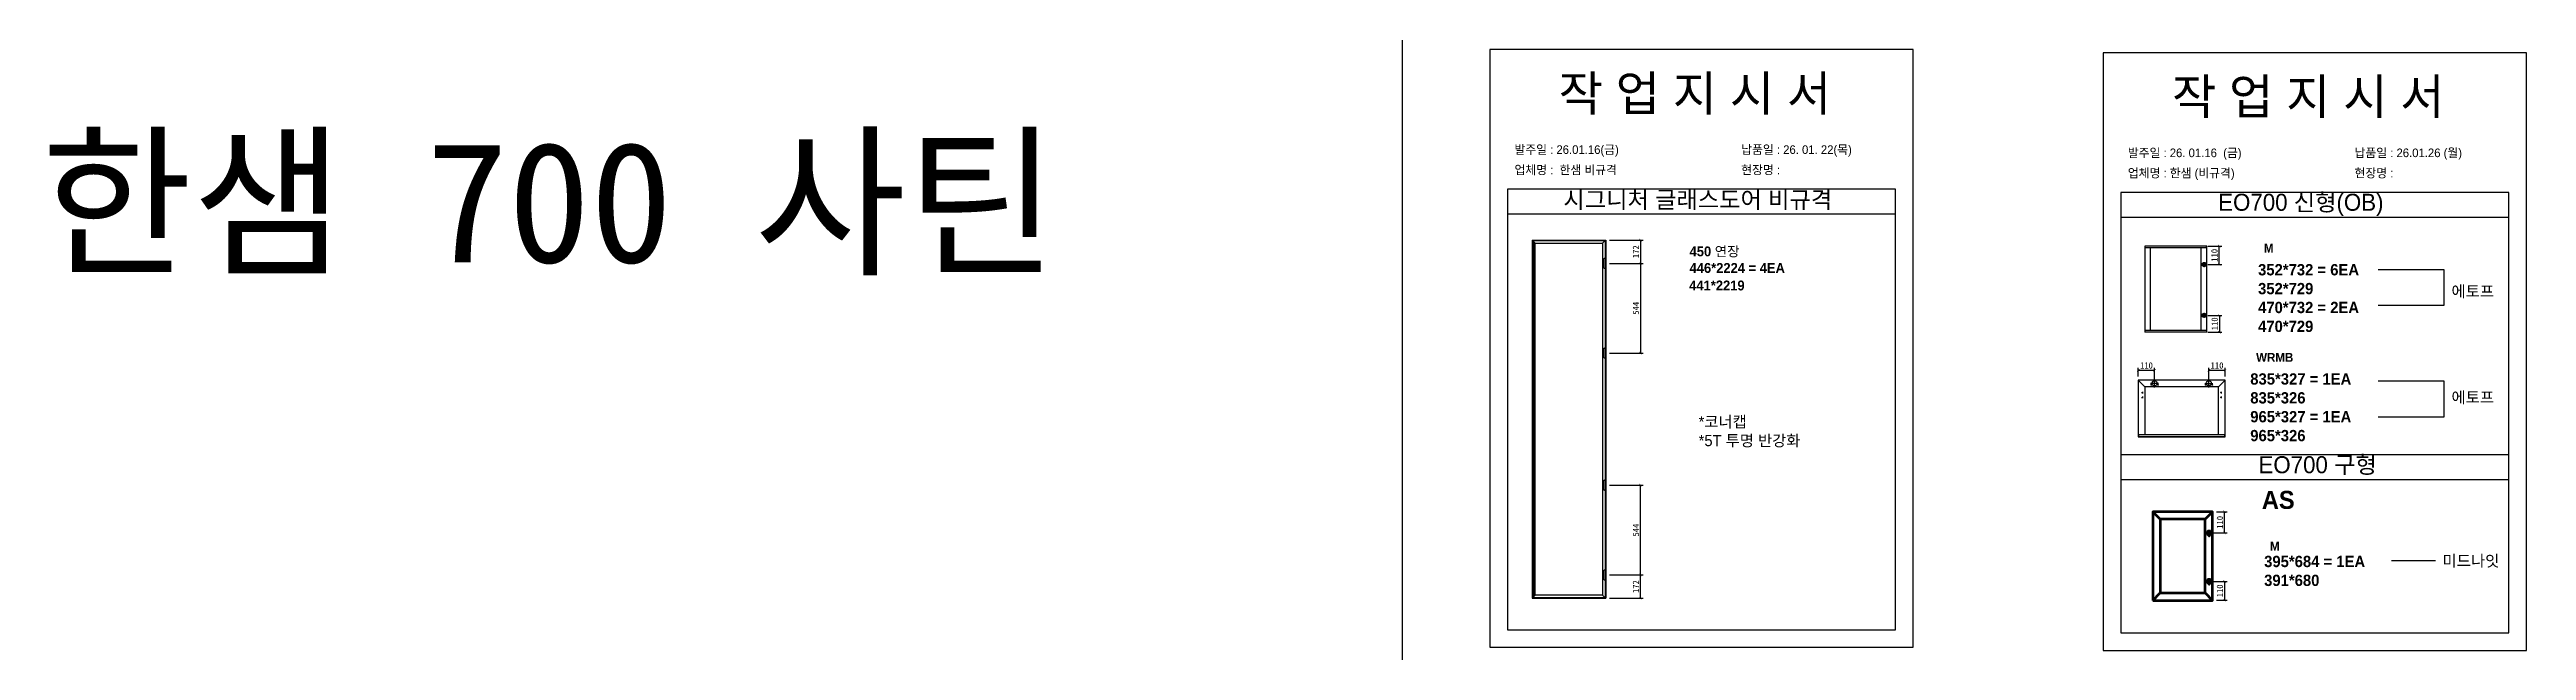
# Model space of a CAD drawing. Header units: millimetres. Extents: x -44117 to 256353, y -2095463 to 65325.
# Drawn here: x 104930 to 114762, y -641003 to -638614 of the extents above; entities that cross this region are included whole.
import ezdxf

# ---------------------------------------------------------------- set-up
doc = ezdxf.new("R2010")
doc.units = ezdxf.units.MM
doc.header["$LTSCALE"] = 10
doc.layers.add('Layer1', color=7, linetype='Continuous', lineweight=70)
doc.styles.add('MtX_Gulim', font='')
doc.styles.get('MtX_Gulim').set_extended_font_data('Gulim', bold=True)
doc.dimstyles.new('ISO-25', dxfattribs={"dimtxt": 2.5, "dimasz": 2.5, "dimexe": 1, "dimexo": 1, "dimtad": 1, "dimtxsty": 'Standard', "dimblk": 'ARCHTICK', "dimcen": 2.5, "dimadec": 0, "dimazin": 0, "dimtfac": 1, "dimtmove": 0, "dimatfit": 3, "dimfxl": 0, "dimarcsym": 0})

msp = doc.modelspace()

# ---------------------------------------------------------------- texts
at = {"linetype": 'Continuous', "style": 'MtX_Gulim'}
for s, height, p in [('450 연장', 39.271262, (111439.64924, -639435.9048)), ('446*2224 = 4EA', 39.2712622, (111439.64924, -639501.76673)), ('M', 35.04934, (113719.46021, -639420.95535)), ('WRMB', 35.049344, (113688.49618, -639855.08512)), ('M', 35.04934, (113743.60061, -640605.59861))]:
    msp.add_text(s, height=height, dxfattribs=at).set_placement(p)
at = {"color": 242, "linetype": 'Continuous', "true_color": 0xcd2027, "style": 'MtX_Gulim'}
msp.add_text('441*2219', height=39.271262, dxfattribs=at).set_placement((111438.18731, -639571.3665))
at = {"color": 1, "linetype": 'Continuous', "style": 'MtX_Gulim'}
msp.add_text('AS', height=71.689532, dxfattribs=at).set_placement((113711.22305, -640439.63791))
at = {"attachment_point": 1}
for s, width, gutter_width, heights, insert, char_height in [('{\\fGulim|b0|i0|c129|p50;작 업 지 시 서}', 3307.3198183, 12.5, [-155.84554], (110919.82564, -638717.94948), 140), ('{\\fGulim|b0|i0|c129|p50;작 업 지 시 서}', 3307.3198183, 12.5, [-155.84554], (113354.41191, -638730.75224), 140), ('{\\f굴림|b0|i0|c129|p50;한샘} 700 {\\f굴림|b0|i0|c129|p50;사틴}', 5072.1082947, 2395.6482, [-533.35869], (104895.62473, -638981.05221), 479.1296392), ('{\\fGulim|b0|i0|c129|p50;업체명 :  한샘 비규격}', 3307.3198183, 12.5, [36.11279], (110744.61629, -639075.32608), 34.3), ('\\pt11;{\\fGulim|b0|i0|c129|p50;발주일 : 26.01.16(금)}', 3307.3198183, 12.5, [34.50412], (110744.61629, -638994.66991), 34.3), ('{\\fGulim|b0|i0|c129|p50;현장명 : }', 3307.3198183, 12.5, [-38.2735], (111644.59427, -639075.32608), 34.3), ('{\\fGulim|b0|i0|c129|p50;납품일 : 26. 01. 22(목)}', 3307.3198183, 12.5, [57.68947], (111644.59427, -638994.66991), 34.3), ('\\pt11;{\\fGulim|b0|i0|c129|p50;발주일 : 26. 01.16  (금)}', 3307.3198183, 12.5, [34.50412], (113179.20256, -639007.47266), 34.3), ('{\\fGulim|b0|i0|c129|p50;납품일 : 26.01.26 (월)}', 3307.3198183, 12.5, [35.09023], (114079.18054, -639007.47266), 34.3), ('{\\fGulim|b0|i0|c129|p50;시그니처 글래스도어 비규격}', 1597.0710432, 6.03612, [-75.34624], (110938.74111, -639176.73891), 67.6045736), ('{\\fGulim|b0|i0|c129|p50;업체명 : 한샘 (비규격)}', 3307.3198183, 12.5, [36.11279], (113179.20256, -639088.12884), 34.3), ('{\\fGulim|b0|i0|c129|p50;\\C1;\\C256;EO700 신형(OB)}', 1597.0710432, 6.03612, [-85.06834], (113537.94637, -639187.28816), 67.6045736), ('{\\fGulim|b0|i0|c129|p50;현장명 : }', 3307.3198183, 12.5, [-38.2735], (114079.18054, -639088.12884), 34.3), ('{\\f굴림|b1|i0|c129|p50;352*732 = 6EA^J\\C1;352*729\\P\\C256;470*732 = 2EA\\P\\C1;470*729}', 13607.1496112, 175, [-271.4881], (113696.23306, -639466.64239), 45), ('{\\f굴림|b1|i0|c129|p50;에토프}', 13607.1496112, 175, [-50.05952], (114463.90976, -639552.3963), 45), ('{\\f굴림|b1|i0|c129|p50;835*327 = 1EA^J\\C1;835*326\\P\\C256;965*327 = 1EA\\P\\C1;965*326}', 13607.1496112, 175, [-271.42857], (113665.26902, -639900.77216), 45), ('{\\f굴림|b1|i0|c129|p50;에토프}', 13607.1496112, 175, [-50.05952], (114463.90976, -639973.80597), 45), ('{\\fGulim|b0|i0|c129|p50;*코너캡\\P*5T 투명 반강화}', 1055.7982644, 3.99038, [-126.38025], (111475.64087, -640071.27809), 44.6923083), ('{\\fGulim|b0|i0|c129|p50;EO700 구형}', 1597.0710432, 6.03612, [-75.43626], (113697.9185, -640230.25467), 67.6045736), ('{\\f굴림|b1|i0|c129|p50;395*684 = 1EA\\P\\C1;391*680}', 13607.1496112, 175, [-121.36905], (113720.37345, -640626.12616), 45), ('{\\f굴림|b1|i0|c129|p50;미드나잇}', 13607.1496112, 175, [-50.17857], (114428.29622, -640623.8064), 45)]:
    msp.add_mtext_dynamic_manual_height_columns(s, width=width, gutter_width=gutter_width, heights=heights, dxfattribs=dict(at, insert=insert, char_height=char_height))

# ---------------------------------------------------------------- blocks, each defined once
blk = doc.blocks.new('_ArchTick')
at = {"color": 0, "linetype": 'ByBlock', "const_width": 0.15}
blk.add_lwpolyline([(-0.5, -0.5), (0.5, 0.5)], dxfattribs=at)
blk = doc.blocks.new('*D4541')
at = {"color": 0, "lineweight": -2}
for p, q in [((111122.1, -639463.8), (111255.3, -639463.8)), ((111245.3, -639463.8), (111245.3, -639820.6)), ((111122.1, -639820.6), (111255.3, -639820.6))]:
    blk.add_line(p, q, dxfattribs=at)
at = {"layer": 'Defpoints', "color": 0}
for p in [(111107.1, -639463.8), (111107.1, -639820.6), (111245.3, -639820.6)]:
    blk.add_point(p, dxfattribs=at)
at = {"color": 0, "lineweight": -2, "xscale": 10, "yscale": 10, "zscale": 10}
for p, rotation in [((111245.3, -639463.8), 90), ((111245.3, -639820.6), 270)]:
    blk.add_blockref('_ArchTick', p, dxfattribs=dict(at, rotation=rotation))
at = {"color": 0, "insert": (111226.5, -639642.2), "char_height": 25, "attachment_point": 5, "rotation": 90}
blk.add_mtext('544', dxfattribs=at)
blk = doc.blocks.new('*D4542')
at = {"color": 0, "lineweight": -2}
for p, q in [((111122.1, -639371.3), (111255.3, -639371.3)), ((111245.3, -639371.3), (111245.3, -639463.8)), ((111122.1, -639463.8), (111255.3, -639463.8))]:
    blk.add_line(p, q, dxfattribs=at)
at = {"layer": 'Defpoints', "color": 0}
for p in [(111107.1, -639371.3), (111107.1, -639463.8), (111245.3, -639463.8)]:
    blk.add_point(p, dxfattribs=at)
at = {"color": 0, "lineweight": -2, "xscale": 10, "yscale": 10, "zscale": 10}
for p, rotation in [((111245.3, -639371.3), 90), ((111245.3, -639463.8), 270)]:
    blk.add_blockref('_ArchTick', p, dxfattribs=dict(at, rotation=rotation))
at = {"color": 0, "insert": (111226.5, -639417.5), "char_height": 25, "attachment_point": 5, "rotation": 90}
blk.add_mtext('172', dxfattribs=at)
blk = doc.blocks.new('*D4543')
at = {"color": 0, "lineweight": -2}
for p, q in [((111122.1, -640345.4), (111255.3, -640345.4)), ((111245.3, -640702.3), (111245.3, -640345.4)), ((111122.1, -640702.3), (111255.3, -640702.3))]:
    blk.add_line(p, q, dxfattribs=at)
at = {"layer": 'Defpoints', "color": 0}
for p in [(111107.1, -640345.4), (111245.3, -640345.4), (111107.1, -640702.3)]:
    blk.add_point(p, dxfattribs=at)
at = {"color": 0, "lineweight": -2, "xscale": 10, "yscale": 10, "zscale": 10}
for p, rotation in [((111245.3, -640345.4), 90), ((111245.3, -640702.3), 270)]:
    blk.add_blockref('_ArchTick', p, dxfattribs=dict(at, rotation=rotation))
at = {"color": 0, "insert": (111226.5, -640523.9), "char_height": 25, "attachment_point": 5, "rotation": 90}
blk.add_mtext('544', dxfattribs=at)
blk = doc.blocks.new('*D4544')
at = {"color": 0, "lineweight": -2}
for p, q in [((111122.1, -640702.3), (111255.3, -640702.3)), ((111245.3, -640794.8), (111245.3, -640702.3)), ((111122.1, -640794.8), (111255.3, -640794.8))]:
    blk.add_line(p, q, dxfattribs=at)
at = {"layer": 'Defpoints', "color": 0}
for p in [(111107.1, -640702.3), (111245.3, -640702.3), (111107.1, -640794.8)]:
    blk.add_point(p, dxfattribs=at)
at = {"color": 0, "lineweight": -2, "xscale": 10, "yscale": 10, "zscale": 10}
for p, rotation in [((111245.3, -640702.3), 90), ((111245.3, -640794.8), 270)]:
    blk.add_blockref('_ArchTick', p, dxfattribs=dict(at, rotation=rotation))
at = {"color": 0, "insert": (111226.5, -640748.5), "char_height": 25, "attachment_point": 5, "rotation": 90}
blk.add_mtext('172', dxfattribs=at)
blk = doc.blocks.new('*D4545')
at = {"color": 0, "lineweight": -2}
for p, q in [((113497.2, -639395.1), (113551.9, -639395.1)), ((113497.2, -639468.7), (113551.9, -639468.7)), ((113541.9, -639468.7), (113541.9, -639395.1))]:
    blk.add_line(p, q, dxfattribs=at)
at = {"layer": 'Defpoints', "color": 0}
for p in [(113482.2, -639395.1), (113482.2, -639468.7), (113541.9, -639395.1)]:
    blk.add_point(p, dxfattribs=at)
at = {"color": 0, "lineweight": -2, "xscale": 10, "yscale": 10, "zscale": 10}
for p, rotation in [((113541.9, -639395.1), 90), ((113541.9, -639468.7), 270)]:
    blk.add_blockref('_ArchTick', p, dxfattribs=dict(at, rotation=rotation))
at = {"color": 0, "insert": (113523.1, -639431.9), "char_height": 25, "attachment_point": 5, "rotation": 90}
blk.add_mtext('110', dxfattribs=at)
blk = doc.blocks.new('*D4546')
at = {"color": 0, "lineweight": -2}
for p, q in [((113497.2, -639670.6), (113552.8, -639670.6)), ((113497.2, -639737.5), (113552.8, -639737.5)), ((113542.8, -639670.6), (113542.8, -639737.5))]:
    blk.add_line(p, q, dxfattribs=at)
at = {"layer": 'Defpoints', "color": 0}
for p in [(113482.2, -639670.6), (113482.2, -639737.5), (113542.8, -639737.5)]:
    blk.add_point(p, dxfattribs=at)
at = {"color": 0, "lineweight": -2, "xscale": 10, "yscale": 10, "zscale": 10}
for p, rotation in [((113542.8, -639670.6), 90), ((113542.8, -639737.5), 270)]:
    blk.add_blockref('_ArchTick', p, dxfattribs=dict(at, rotation=rotation))
at = {"color": 0, "insert": (113524.1, -639704), "char_height": 25, "attachment_point": 5, "rotation": 90}
blk.add_mtext('110', dxfattribs=at)
blk = doc.blocks.new('*D4547')
at = {"color": 0, "lineweight": -2}
for p, q in [((113220.9, -639913.1), (113220.9, -639878.5)), ((113220.9, -639888.5), (113285.5, -639888.5)), ((113285.5, -639925.8), (113285.5, -639878.5))]:
    blk.add_line(p, q, dxfattribs=at)
at = {"layer": 'Defpoints', "color": 0}
for p in [(113220.9, -639928.1), (113285.5, -639888.5), (113285.5, -639940.8)]:
    blk.add_point(p, dxfattribs=at)
at = {"color": 0, "lineweight": -2, "xscale": 10, "yscale": 10, "zscale": 10, "rotation": 180}
blk.add_blockref('_ArchTick', (113220.9, -639888.5), dxfattribs=at)
at = {"color": 0, "lineweight": -2, "xscale": 10, "yscale": 10, "zscale": 10}
blk.add_blockref('_ArchTick', (113285.5, -639888.5), dxfattribs=at)
at = {"color": 0, "insert": (113253.2, -639869.8), "char_height": 25, "attachment_point": 5}
blk.add_mtext('110', dxfattribs=at)
blk = doc.blocks.new('*D4548')
at = {"color": 0, "lineweight": -2}
for p, q in [((113501, -639925.8), (113501, -639878.5)), ((113501, -639888.5), (113565.5, -639888.5)), ((113565.5, -639913.1), (113565.5, -639878.5))]:
    blk.add_line(p, q, dxfattribs=at)
at = {"layer": 'Defpoints', "color": 0}
for p in [(113501, -639940.8), (113565.5, -639888.5), (113565.5, -639928.1)]:
    blk.add_point(p, dxfattribs=at)
at = {"color": 0, "lineweight": -2, "xscale": 10, "yscale": 10, "zscale": 10, "rotation": 180}
blk.add_blockref('_ArchTick', (113501, -639888.5), dxfattribs=at)
at = {"color": 0, "lineweight": -2, "xscale": 10, "yscale": 10, "zscale": 10}
blk.add_blockref('_ArchTick', (113565.5, -639888.5), dxfattribs=at)
at = {"color": 0, "insert": (113533.3, -639869.8), "char_height": 25, "attachment_point": 5}
blk.add_mtext('110', dxfattribs=at)
blk = doc.blocks.new('*D4549')
at = {"color": 0, "lineweight": -2}
for p, q in [((113530.7, -640451.1), (113573.5, -640451.1)), ((113563.5, -640535.2), (113563.5, -640451.1)), ((113516.6, -640535.2), (113573.5, -640535.2))]:
    blk.add_line(p, q, dxfattribs=at)
at = {"layer": 'Defpoints', "color": 0}
for p in [(113515.7, -640451.1), (113563.5, -640451.1), (113501.6, -640535.2)]:
    blk.add_point(p, dxfattribs=at)
at = {"color": 0, "lineweight": -2, "xscale": 10, "yscale": 10, "zscale": 10}
for p, rotation in [((113563.5, -640451.1), 90), ((113563.5, -640535.2), 270)]:
    blk.add_blockref('_ArchTick', p, dxfattribs=dict(at, rotation=rotation))
at = {"color": 0, "insert": (113544.7, -640493.2), "char_height": 25, "attachment_point": 5, "rotation": 90}
blk.add_mtext('110', dxfattribs=at)
blk = doc.blocks.new('*D4550')
at = {"color": 0, "lineweight": -2}
for p, q in [((113516.6, -640727.8), (113573.5, -640727.8)), ((113563.5, -640727.8), (113563.5, -640803.1)), ((113530.7, -640803.1), (113573.5, -640803.1))]:
    blk.add_line(p, q, dxfattribs=at)
at = {"layer": 'Defpoints', "color": 0}
for p in [(113501.6, -640727.8), (113515.7, -640803.1), (113563.5, -640803.1)]:
    blk.add_point(p, dxfattribs=at)
at = {"color": 0, "lineweight": -2, "xscale": 10, "yscale": 10, "zscale": 10}
for p, rotation in [((113563.5, -640727.8), 90), ((113563.5, -640803.1), 270)]:
    blk.add_blockref('_ArchTick', p, dxfattribs=dict(at, rotation=rotation))
at = {"color": 0, "insert": (113544.7, -640765.5), "char_height": 25, "attachment_point": 5, "rotation": 90}
blk.add_mtext('110', dxfattribs=at)

# ---------------------------------------------------------------- dimensions: what is measured, and where the dimension line sits
for base, p1, p2, text, override, picture, middle in [((111245.25406, -639463.77447), (111107.11538, -639371.28), (111107.11538, -639463.77447), '172', {"dimscale": 10, "dimasz": 1, "dimexo": 1.5}, '*D4542', (111226.50406, -639417.52723)), ((111245.25406, -639820.63255), (111107.11538, -639463.77447), (111107.11538, -639820.63255), '544', {"dimscale": 10, "dimasz": 1, "dimexo": 1.5}, '*D4541', (111226.50406, -639642.20351)), ((113541.85219, -639395.09991), (113482.23841, -639468.71639), (113482.23841, -639395.09991), '110', {"dimscale": 10, "dimasz": 1, "dimexo": 1.5, "dimtxsty": 'Standard'}, '*D4545', (113523.10219, -639431.90815)), ((113542.80566, -639737.47872), (113482.23841, -639670.59435), (113482.23841, -639737.47872), '110', {"dimscale": 10, "dimasz": 1, "dimexo": 1.5, "dimtxsty": 'Standard'}, '*D4546', (113524.05566, -639704.03653)), ((111245.25406, -640345.42384), (111107.11538, -640702.28193), (111107.11538, -640345.42384), '544', {"dimscale": 10, "dimasz": 1, "dimexo": 1.5}, '*D4543', (111226.50406, -640523.85289)), ((113563.46627, -640451.08991), (113501.63864, -640535.23481), (113515.7068, -640451.08991), '110', {"dimscale": 10, "dimasz": 1, "dimexo": 1.5, "dimtxsty": 'Standard'}, '*D4549', (113544.71627, -640493.16236)), ((111245.25406, -640702.28193), (111107.11538, -640794.77639), (111107.11538, -640702.28193), '172', {"dimscale": 10, "dimasz": 1, "dimexo": 1.5}, '*D4544', (111226.50406, -640748.52916)), ((113563.46627, -640803.1268), (113501.63864, -640727.80364), (113515.7068, -640803.1268), '110', {"dimscale": 10, "dimasz": 1, "dimexo": 1.5, "dimtxsty": 'Standard'}, '*D4550', (113544.71627, -640765.46522))]:
    dim = msp.add_linear_dim(base=base, p1=p1, p2=p2, angle=90, text=text, dimstyle='ISO-25', override=override)
    dim.commit()
    dim.dimension.update_dxf_attribs({"geometry": picture, "text_midpoint": middle})
for base, p1, p2, picture, middle in [((113285.4621, -639888.53905), (113220.94205, -639928.11945), (113285.4621, -639940.84588), '*D4547', (113253.20207, -639869.78905)), ((113565.53192, -639888.53905), (113501.01188, -639940.84588), (113565.53192, -639928.11945), '*D4548', (113533.2719, -639869.78905))]:
    dim = msp.add_linear_dim(base=base, p1=p1, p2=p2, text='110', dimstyle='ISO-25', override={"dimscale": 10, "dimasz": 1, "dimexo": 1.5, "dimtxsty": 'Standard'})
    dim.commit()
    dim.dimension.update_dxf_attribs({"geometry": picture, "text_midpoint": middle})

# ---------------------------------------------------------------- linework, layer by layer
for p, q in [((112257.01904, -639168.95669), (110717.01904, -639168.95669)), ((112257.01904, -639268.95669), (110717.01904, -639268.95669)), ((114691.60531, -639181.75945), (113151.60531, -639181.75945)), ((110814.54424, -639371.28), (110814.54424, -640794.77639)), ((110814.54424, -639371.28), (111107.11538, -639371.28)), ((110814.54424, -639371.28), (110827.00803, -639383.7438)), ((110814.54424, -639371.28), (110820.44814, -639371.28)), ((110820.44814, -639371.28), (110820.44814, -640794.77639)), ((111094.65159, -639383.7438), (111107.11538, -639371.28)), ((111107.11538, -639371.28), (111107.11538, -640794.77639)), ((114691.60531, -639281.75945), (113151.60531, -639281.75945)), ((113246.37575, -639395.34587), (113246.37575, -639737.23275)), ((113492.8764, -639395.7886), (113246.37575, -639395.7886)), ((113492.8764, -639402.47876), (113246.37575, -639402.47876)), ((113492.63043, -639395.09991), (113246.62172, -639395.09991)), ((113268.26635, -639401.98684), (113268.26635, -639730.09987)), ((113470.73984, -639730.09987), (113470.73984, -639402.47876)), ((113491.64659, -639402.47876), (113491.64659, -639395.09991)), ((113492.8764, -639737.23275), (113492.8764, -639395.34587)), ((113492.8764, -639730.09987), (113246.37575, -639730.09987)), ((113492.8764, -639736.79003), (113246.37575, -639736.79003)), ((113492.63043, -639737.47872), (113246.62172, -639737.47872)), ((113247.60556, -639737.47872), (113247.60556, -639730.09987)), ((113491.64659, -639730.09987), (113491.64659, -639737.47872)), ((113220.64608, -639928.11945), (113220.64608, -640152.45978)), ((113246.98684, -639954.4602), (113220.73277, -639927.91017)), ((113565.53192, -639927.82349), (113220.94205, -639927.82349)), ((113246.98684, -639954.4602), (113246.98684, -640144.46876)), ((113539.48713, -639954.4602), (113246.98684, -639954.4602)), ((113301.60552, -639940.84588), (113269.31868, -639940.84588)), ((113274.51145, -639946.76515), (113269.77603, -639946.76515)), ((113272.14374, -639944.39744), (113272.14374, -639949.13286)), ((113285.46209, -639956.9893), (113285.46209, -639924.70246)), ((113301.14816, -639946.76515), (113296.41274, -639946.76515)), ((113298.78045, -639944.39744), (113298.78045, -639949.13286)), ((113484.86846, -639940.84588), (113517.15529, -639940.84588)), ((113490.06124, -639946.76515), (113485.32582, -639946.76515)), ((113487.69353, -639944.39744), (113487.69353, -639949.13286)), ((113501.01188, -639956.9893), (113501.01188, -639924.70246)), ((113516.69795, -639946.76515), (113511.96253, -639946.76515)), ((113514.33024, -639944.39744), (113514.33024, -639949.13286)), ((113539.48713, -639954.4602), (113565.7412, -639927.91017)), ((113539.48713, -640143.87684), (113539.48713, -639954.4602)), ((113565.82788, -640152.45978), (113565.82788, -639928.11945)), ((113233.96445, -639977.54535), (113239.88372, -639977.54535)), ((113233.96445, -639996.48702), (113239.88372, -639996.48702)), ((113236.92408, -639974.58572), (113236.92408, -639980.50499)), ((113236.92408, -639993.52738), (113236.92408, -639999.44665)), ((113552.50953, -639977.54535), (113546.59026, -639977.54535)), ((113552.50953, -639996.48702), (113546.59026, -639996.48702)), ((113549.5499, -639974.58572), (113549.5499, -639980.50499)), ((113549.5499, -639993.52738), (113549.5499, -639999.44665)), ((113220.64608, -640143.87684), (113565.82788, -640143.87684)), ((113220.64608, -640151.92704), (113565.53192, -640151.92704)), ((113220.94205, -640152.75574), (113565.53192, -640152.75574)), ((113222.1259, -640143.87684), (113222.1259, -640152.75574)), ((113564.34807, -640152.75574), (113564.34807, -640143.87684)), ((114691.60531, -640224.72597), (113151.60531, -640224.72597)), ((114691.60531, -640324.72597), (113151.60531, -640324.72597)), ((114400.46348, -640646.24024), (114225.28588, -640646.24024)), ((110827.00803, -640782.3126), (110814.54424, -640794.77639)), ((110814.54424, -640794.77639), (111107.11538, -640794.77639)), ((111094.65159, -640782.3126), (111107.11538, -640794.77639))]:
    msp.add_line(p, q)
at = {"linetype": 'Continuous'}
for p, q in [((110827.00803, -640782.3126), (110827.00803, -639383.7438)), ((110827.00803, -639383.7438), (111094.65159, -639383.7438)), ((111094.65159, -639383.7438), (111094.65159, -640782.3126)), ((111094.65159, -640782.3126), (110827.00803, -640782.3126))]:
    msp.add_line(p, q, dxfattribs=at)
at = {"color": 1}
for p in [(110300.49669, 21924.9366), (110300.49669, 14161.07811), (110300.49669, 18584.38997), (110300.49669, 10820.53148), (110300.49669, 18627.87121), (110300.49669, 10864.01272), (110300.49669, 15287.32457), (110300.49669, 7523.46608), (110300.49669, 3746.75115), (110300.49669, 21924.9366), (110300.49669, 14161.07811), (110300.49669, 18584.38997), (110300.49669, 10820.53148), (110300.49669, 18627.87121), (110300.49669, 10864.01272), (110300.49669, 15287.32457), (110300.49669, 7523.46608), (110300.49669, 3746.75115), (110300.49669, 21924.9366), (110300.49669, 14161.07811), (110300.49669, 18584.38997), (110300.49669, 10820.53148), (110300.49669, 18627.87121), (110300.49669, 10864.01272), (110300.49669, 15287.32457), (110300.49669, 7523.46608), (110300.49669, 3746.75115), (110300.49669, 21924.9366), (110300.49669, 14161.07811), (110300.49669, 18584.38997), (110300.49669, 10820.53148), (110300.49669, 18627.87121), (110300.49669, 10864.01272), (110300.49669, 15287.32457), (110300.49669, 7523.46608), (110300.49669, 3746.75115), (110300.49669, 21924.9366), (110300.49669, 14161.07811), (110300.49669, 18584.38997), (110300.49669, 10820.53148), (110300.49669, 18627.87121), (110300.49669, 10864.01272), (110300.49669, 15287.32457), (110300.49669, 7523.46608), (110300.49669, 3746.75115), (110300.49669, 21924.9366), (110300.49669, 14161.07811), (110300.49669, 18584.38997), (110300.49669, 10820.53148), (110300.49669, 18627.87121), (110300.49669, 10864.01272), (110300.49669, 15287.32457), (110300.49669, 7523.46608), (110300.49669, 3746.75115), (110300.49669, 21924.9366), (110300.49669, 14161.07811), (110300.49669, 18584.38997), (110300.49669, 10820.53148), (110300.49669, 18627.87121), (110300.49669, 10864.01272), (110300.49669, 15287.32457), (110300.49669, 7523.46608), (110300.49669, 3746.75115), (110300.49669, 21924.9366), (110300.49669, 14161.07811), (110300.49669, 18584.38997), (110300.49669, 10820.53148), (110300.49669, 18627.87121), (110300.49669, 10864.01272), (110300.49669, 15287.32457), (110300.49669, 7523.46608), (110300.49669, 3746.75115), (110300.49669, 21924.9366), (110300.49669, 14161.07811), (110300.49669, 18584.38997), (110300.49669, 10820.53148), (110300.49669, 18627.87121), (110300.49669, 10864.01272), (110300.49669, 15287.32457), (110300.49669, 7523.46608), (110300.49669, 3746.75115), (110300.49669, 21924.9366), (110300.49669, 14161.07811), (110300.49669, 18584.38997), (110300.49669, 10820.53148), (110300.49669, 18627.87121), (110300.49669, 10864.01272), (110300.49669, 15287.32457), (110300.49669, 7523.46608), (110300.49669, 3746.75115), (110300.49669, 12702.87182), (110300.49669, 4939.01333), (110300.49669, 9362.32519), (110300.49669, 1598.4667), (110300.49669, 9405.80642), (110300.49669, 1641.94794), (110300.49669, 6065.25979), (110300.49669, -1698.5987), (110300.49669, -5475.31363), (110300.49669, 12702.87182), (110300.49669, 4939.01333), (110300.49669, 9362.32519), (110300.49669, 1598.4667), (110300.49669, 9405.80642), (110300.49669, 1641.94794), (110300.49669, 6065.25979), (110300.49669, -1698.5987), (110300.49669, -5475.31363), (110300.49669, 12702.87182), (110300.49669, 4939.01333), (110300.49669, 9362.32519), (110300.49669, 1598.4667), (110300.49669, 9405.80642), (110300.49669, 1641.94794), (110300.49669, 6065.25979), (110300.49669, -1698.5987), (110300.49669, -5475.31363), (110300.49669, 12702.87182), (110300.49669, 4939.01333), (110300.49669, 9362.32519), (110300.49669, 1598.4667), (110300.49669, 9405.80642), (110300.49669, 1641.94794), (110300.49669, 6065.25979), (110300.49669, -1698.5987), (110300.49669, -5475.31363), (110300.49669, 12702.87182), (110300.49669, 4939.01333), (110300.49669, 9362.32519), (110300.49669, 1598.4667), (110300.49669, 9405.80642), (110300.49669, 1641.94794), (110300.49669, 6065.25979), (110300.49669, -1698.5987), (110300.49669, -5475.31363)]:
    msp.add_xline(p, (0, 1), dxfattribs=at)
for points in [[(110647.01904, -640989.78697), (112327.01904, -640989.78697), (112327.01904, -638613.78697), (110647.01904, -638613.78697)], [(113081.60531, -641002.58973), (114761.60531, -641002.58973), (114761.60531, -638626.58973), (113081.60531, -638626.58973)], [(110816.5122, -639373.24797), (111105.14742, -639373.24797), (111105.14742, -640792.80842), (110816.5122, -640792.80842)]]:
    msp.add_lwpolyline(points, close=True)
for points in [[(110717.01904, -639168.95669), (110717.01904, -640919.78697), (112257.01904, -640919.78697), (112257.01904, -639168.95669)], [(113151.60531, -639181.75945), (113151.60531, -640932.58973), (114691.60531, -640932.58973), (114691.60531, -639181.75945)], [(114173.59189, -639487.71345), (114433.7313, -639487.71345), (114433.7313, -639631.80027), (114173.59189, -639631.80027)], [(114173.59189, -639930.91806), (114433.7313, -639930.91806), (114433.7313, -640075.00488), (114173.59189, -640075.00488)]]:
    msp.add_lwpolyline(points)
at = {"linetype": 'Continuous'}
for points in [[(111102.51297, -639483.10461), (111102.51297, -639483.10461, 0.4142135624), (111107.11538, -639478.50219), (111107.11538, -639449.04674, 0.4142135624), (111102.51297, -639444.44433), (111102.51297, -639444.44433, 0.4142135624), (111097.91056, -639449.04674), (111097.91056, -639478.50219, 0.4142135624)], [(111102.51297, -639839.96269), (111102.51297, -639839.96269, 0.4142135624), (111107.11538, -639835.36027), (111107.11538, -639805.90482, 0.4142135624), (111102.51297, -639801.30241), (111102.51297, -639801.30241, 0.4142135624), (111097.91056, -639805.90482), (111097.91056, -639835.36027, 0.4142135624)], [(111102.51297, -640364.75398), (111102.51297, -640364.75398, 0.4142135624), (111107.11538, -640360.15157), (111107.11538, -640330.69612, 0.4142135624), (111102.51297, -640326.09371), (111102.51297, -640326.09371, 0.4142135624), (111097.91056, -640330.69612), (111097.91056, -640360.15157, 0.4142135624)], [(111102.51297, -640721.61206), (111102.51297, -640721.61206, 0.4142135624), (111107.11538, -640717.00965), (111107.11538, -640687.5542, 0.4142135624), (111102.51297, -640682.95179), (111102.51297, -640682.95179, 0.4142135624), (111097.91056, -640687.5542), (111097.91056, -640717.00965, 0.4142135624)]]:
    msp.add_lwpolyline(points, format="xyb", close=True, dxfattribs=at)
for centre, radius in [((113272.14374, -639946.76515), 0.94708), ((113285.46209, -639940.84588), 10.35872), ((113298.78045, -639946.76515), 0.94708), ((113487.69353, -639946.76515), 0.94708), ((113501.01188, -639940.84588), 10.35872), ((113514.33024, -639946.76515), 0.94708), ((113236.92408, -639977.54535), 0.88789), ((113236.92408, -639996.48702), 0.88789), ((113549.5499, -639977.54535), 0.88789), ((113549.5499, -639996.48702), 0.88789)]:
    msp.add_circle(centre, radius)
for centre, radius, start, end in [((113492.63043, -639395.34587), 0.24596, 0, 90), ((113246.62172, -639737.23276), 0.24596, 180, 270), ((113492.63043, -639737.23276), 0.24596, 270, 0), ((113220.94205, -639928.11945), 0.29596, 90, 180), ((113565.53192, -639928.11945), 0.29596, 0, 90), ((113220.94205, -640152.45978), 0.29596, 180, 270), ((113565.53192, -640152.45978), 0.29596, 270, 0)]:
    msp.add_arc(centre, radius, start, end)
at = {"layer": 'Layer1'}
for p, q in [((113482.23841, -639459.65119), (113482.23841, -639477.78159)), ((113482.23841, -639679.65955), (113482.23841, -639661.52914)), ((113308.15441, -640480.74025), (113278.50406, -640451.08991)), ((113486.05646, -640480.74025), (113515.7068, -640451.08991)), ((113489.31414, -640535.23481), (113513.96314, -640535.23481)), ((113489.31414, -640727.80364), (113513.96314, -640727.80364)), ((113278.50406, -640803.1268), (113308.15441, -640773.47646)), ((113515.7068, -640803.1268), (113486.05646, -640773.47646)), ((113486.05646, -640773.47646), (113515.7068, -640803.1268))]:
    msp.add_line(p, q, dxfattribs=at)
for points in [[(113491.30361, -639468.71639), (113473.17321, -639468.71639)], [(113491.30361, -639670.59435), (113473.17321, -639670.59435)], [(113278.50406, -640803.1268), (113515.7068, -640803.1268), (113515.7068, -640451.08991), (113278.50406, -640451.08991)], [(113308.15441, -640773.47646), (113486.05646, -640773.47646), (113486.05646, -640480.74025), (113308.15441, -640480.74025)], [(113501.63864, -640522.91031), (113501.63864, -640547.55931)], [(113501.63864, -640715.47915), (113501.63864, -640740.12814)]]:
    msp.add_lwpolyline(points, close=True, dxfattribs=at)
for centre, radius in [((113482.23841, -639468.71639), 6.04347), ((113482.23841, -639670.59435), 6.04347), ((113501.63864, -640535.23481), 8.21633), ((113501.63864, -640727.80364), 8.21633)]:
    msp.add_circle(centre, radius, dxfattribs=at)

msp.set_redraw_order([(e.dxf.handle, doc.entitydb.next_handle()) for e in msp.query("TEXT MTEXT ATTDEF DIMENSION ARC_DIMENSION")])  # texts and dimensions are drawn at this point

doc.saveas('drawing.dxf')
